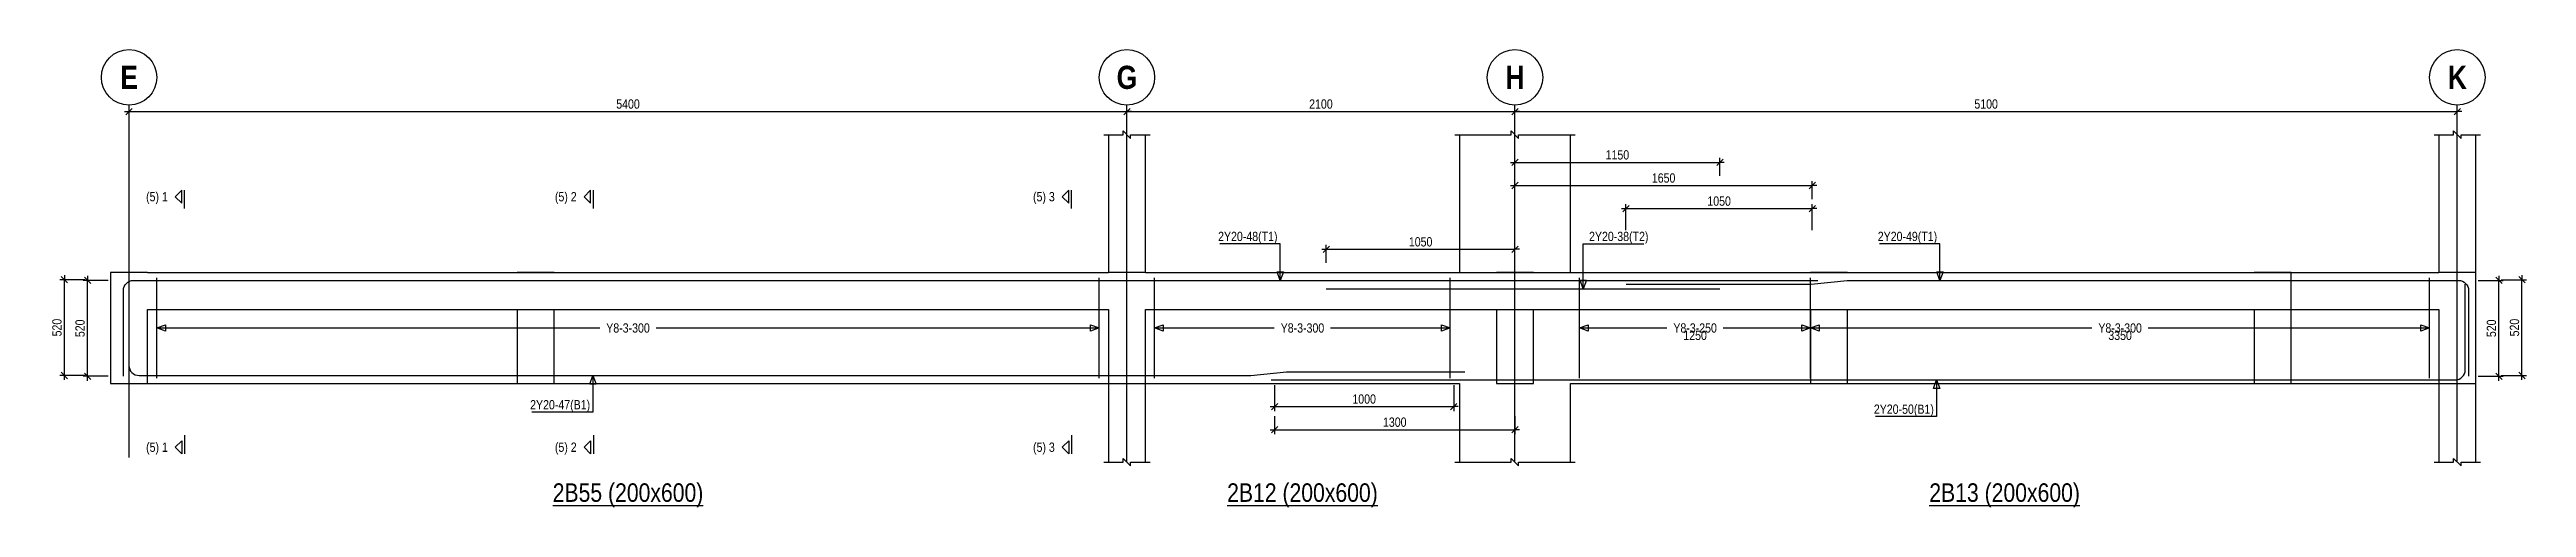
# Model space of a CAD drawing. Extents: x 0 to 206258, y -403073 to 0.
# Drawn here: x 28571 to 55380, y -252934 to -247984 of the extents above; entities that cross this region are included whole.
import ezdxf
from ezdxf.enums import TextEntityAlignment as Align
from ezdxf.lldxf.tags import DXFTag

# ---------------------------------------------------------------- set-up
doc = ezdxf.new("R2010")
doc.units = 0
doc.header["$LTSCALE"] = 1000
for name, color, linetype in [('Axis Circle(Dir 2)', 150, 'Continuous'), ('Axis Label(Dir 1)', 7, 'Continuous'), ('Axis Line(Dir 2)', 150, 'CENTER2'), ('Break Line', 5, 'Continuous'), ('Dimension Line', 5, 'Continuous'), ('Dimension Text', 5, 'Continuous'), ('Front Elevation Line', 40, 'Continuous'), ('Leader Line', 5, 'Continuous'), ('Link Line', 3, 'Continuous'), ('Rebar Label', 6, 'Continuous'), ('Rebar Line', 7, 'Continuous'), ('Section Label', 1, 'Continuous'), ('Section Line', 1, 'Continuous'), ('Top Rebar Label', 6, 'Continuous'), ('Top Rebar Line', 7, 'Continuous')]:
    doc.layers.add(name, color=color, linetype=linetype)
for name, color, linetype, true_color in [('Back Elevation Line', 191, 'HIDDEN2', 0xd4aaff), ('Beam Label(D)', 94, 'Continuous', 0x008100), ('Beam Line(D)', 112, 'Continuous', 0x00bd5e), ('Link Label', 94, 'Continuous', 0x008100)]:
    doc.layers.add(name, color=color, linetype=linetype, true_color=true_color)
doc.styles.add('Axis Label(Dir 1)', font='ARIALNB.TTF', dxfattribs={"height": 250})
doc.styles.add('Beam Label(D)', font='ARIALN.TTF', dxfattribs={"height": 200})
doc.styles.add('Dimension Text', font='ARIALN.TTF', dxfattribs={"height": 100})
doc.styles.add('Link Label', font='ARIALN.TTF', dxfattribs={"height": 100})
doc.styles.add('Rebar Label', font='ARIALN.TTF', dxfattribs={"height": 100})
doc.styles.add('Section Label', font='ARIALN.TTF', dxfattribs={"height": 100})
doc.styles.add('Top Rebar Label', font='ARIALN.TTF', dxfattribs={"height": 100})
tags = doc.linetypes.add('CENTER2', pattern=[1.125, 0.75, -0.125, 0.125, -0.125]).pattern_tags.tags
tags[10:11] = [DXFTag(74, 4), DXFTag(75, 0), DXFTag(340, '0'), DXFTag(46, 0.0), DXFTag(50, 0.0), DXFTag(44, 0.0), DXFTag(45, 0.0)]
tags[8:9] = [DXFTag(74, 4), DXFTag(75, 0), DXFTag(340, '0'), DXFTag(46, 0.0), DXFTag(50, 0.0), DXFTag(44, 0.0), DXFTag(45, 0.0)]
tags[6:7] = [DXFTag(74, 4), DXFTag(75, 0), DXFTag(340, '0'), DXFTag(46, 0.0), DXFTag(50, 0.0), DXFTag(44, 0.0), DXFTag(45, 0.0)]
tags[4:5] = [DXFTag(74, 4), DXFTag(75, 0), DXFTag(340, '0'), DXFTag(46, 0.0), DXFTag(50, 0.0), DXFTag(44, 0.0), DXFTag(45, 0.0)]
tags = doc.linetypes.add('HIDDEN2', pattern=[0.1875, 0.125, -0.0625]).pattern_tags.tags
tags[6:7] = [DXFTag(74, 4), DXFTag(75, 0), DXFTag(340, '0'), DXFTag(46, 0.0), DXFTag(50, 0.0), DXFTag(44, 0.0), DXFTag(45, 0.0)]
tags[4:5] = [DXFTag(74, 4), DXFTag(75, 0), DXFTag(340, '0'), DXFTag(46, 0.0), DXFTag(50, 0.0), DXFTag(44, 0.0), DXFTag(45, 0.0)]
doc.dimstyles.new('BEAM', dxfattribs={"dimtxt": 100, "dimasz": 30, "dimexe": 48.3, "dimexo": 103.5, "dimgap": 30, "dimtad": 1, "dimtoh": 1, "dimdec": 1, "dimlfac": 0.5, "dimdsep": 46, "dimtxsty": 'Dimension Text', "dimblk": 'PCDIM_TICK', "dimcen": 0.09, "dimclrd": 5, "dimclre": 5, "dimclrt": 5, "dimadec": 1, "dimazin": 0, "dimtp": 1, "dimtm": 1, "dimtfac": 1, "dimtdec": 4, "dimtofl": 0, "dimtmove": 0, "dimatfit": 3, "dimfxl": 1, "dimtolj": 1, "dimtzin": 0, "dimarcsym": 0})

msp = doc.modelspace()

# ---------------------------------------------------------------- texts
at = {"layer": 'Axis Label(Dir 1)', "transparency": 33554687, "style": 'Axis Label(Dir 1)'}
for s, p in [('E', (29432.064, -248284.284)), ('G', (40232.064, -248284.284)), ('H', (44432.064, -248284.284)), ('K', (54632.064, -248284.284))]:
    msp.add_text(s, height=250, dxfattribs=at).set_placement(p, align=Align.MIDDLE_CENTER)
at = {"layer": 'Beam Label(D)', "transparency": 33554687, "style": 'Beam Label(D)'}
for s, p in [('%%U2B55 (200x600)', (34832.064, -252674.284)), ('%%U2B12 (200x600)', (42132.064, -252674.284)), ('%%U2B13 (200x600)', (49732.064, -252674.284))]:
    msp.add_text(s, height=200, dxfattribs=at).set_placement(p, align=Align.TOP_CENTER)
at = {"layer": 'Dimension Text', "transparency": 33554687, "style": 'Dimension Text'}
for s, p in [('1250', (46382.064, -251024.284)), ('3350', (50982.064, -251024.284))]:
    msp.add_text(s, height=100, dxfattribs=at).set_placement(p, align=Align.TOP_CENTER)
at = {"layer": 'Link Label', "transparency": 33554687, "style": 'Link Label'}
for s, p in [('Y8-3-300', (34832.064, -250994.284)), ('Y8-3-300', (42132.064, -250994.284)), ('Y8-3-250', (46382.064, -250994.284)), ('Y8-3-300', (50982.064, -250994.284))]:
    msp.add_text(s, height=100, dxfattribs=at).set_placement(p, align=Align.MIDDLE_CENTER)
at = {"layer": 'Rebar Label', "transparency": 33554687, "style": 'Rebar Label'}
for s, p in [(' 2Y20-47(B1)', (34422.064, -251874.284)), (' 2Y20-50(B1)', (48966.157, -251922.353))]:
    msp.add_text(s, height=100, dxfattribs=at).set_placement(p, align=Align.RIGHT)
at = {"layer": 'Section Label', "transparency": 33554687, "style": 'Section Label'}
for s, p in [('(5) 1', (29851.353, -249574.994)), ('(5) 2', (34276.353, -249574.994)), ('(5) 3', (39451.353, -249574.994)), ('(5) 1', (29851.353, -252283.573)), ('(5) 2', (34276.353, -252283.573)), ('(5) 3', (39451.353, -252283.573))]:
    msp.add_text(s, height=100, dxfattribs=at).set_placement(p, align=Align.MIDDLE_RIGHT)
at = {"layer": 'Top Rebar Label', "transparency": 33554687, "style": 'Top Rebar Label'}
for s, p in [(' 2Y20-48(T1)', (41862.063, -250054.284)), (' 2Y20-49(T1)', (49002.064, -250054.284))]:
    msp.add_text(s, height=100, dxfattribs=at).set_placement(p, align=Align.RIGHT)
msp.add_text(' 2Y20-38(T2)', height=100, dxfattribs=at).set_placement((45202.064, -250054.284))

# ---------------------------------------------------------------- blocks, each defined once
blk = doc.blocks.new('PCDIM_TICK')
at = {"layer": 'Dimension Line', "color": 0, "transparency": 33554687}
for p, q in [((1.15, 1.15), (-1.15, -1.15)), ((1.61, 0), (0, 0))]:
    blk.add_line(p, q, dxfattribs=at)
blk = doc.blocks.new('*U3241')
at = {"layer": 'Dimension Line', "color": 5, "true_color": 0x0000ff, "transparency": 16777216}
for p, q in [((29207, -250480), (28934, -250480)), ((28982, -251516), (28982, -250480)), ((29207, -251516), (28934, -251516))]:
    blk.add_line(p, q, dxfattribs=at)
at = {"layer": 'Dimension Line', "color": 5, "true_color": 0x0000ff, "transparency": 16777216, "xscale": 30, "yscale": 30}
for p, rotation in [((28982, -250480), 89.99999999999447), ((28982, -251516), 269.9999999999834)]:
    blk.add_blockref('PCDIM_TICK', p, dxfattribs=dict(at, rotation=rotation))
at = {"layer": 'Dimension Line', "color": 5, "true_color": 0x0000ff, "transparency": 16777216, "insert": (28952, -250998), "char_height": 100, "width": 181.5, "attachment_point": 8, "rotation": 90, "style": 'Dimension Text'}
blk.add_mtext('520', dxfattribs=at)
blk = doc.blocks.new('*U3242')
at = {"layer": 'Dimension Line', "color": 5, "true_color": 0x0000ff, "transparency": 16777216}
for p, q in [((28957, -250472), (28684, -250472)), ((28732, -251508), (28732, -250472)), ((28957, -251508), (28684, -251508))]:
    blk.add_line(p, q, dxfattribs=at)
at = {"layer": 'Dimension Line', "color": 5, "true_color": 0x0000ff, "transparency": 16777216, "xscale": 30, "yscale": 30}
for p, rotation in [((28732, -250472), 89.99999999999447), ((28732, -251508), 269.9999999999834)]:
    blk.add_blockref('PCDIM_TICK', p, dxfattribs=dict(at, rotation=rotation))
at = {"layer": 'Dimension Line', "color": 5, "true_color": 0x0000ff, "transparency": 16777216, "insert": (28702, -250990), "char_height": 100, "width": 181.5, "attachment_point": 8, "rotation": 90, "style": 'Dimension Text'}
blk.add_mtext('520', dxfattribs=at)
blk = doc.blocks.new('*U3243')
at = {"layer": 'Dimension Line', "color": 5, "true_color": 0x0000ff, "transparency": 16777216}
for p, q in [((29432, -248801), (29432, -248606)), ((29432, -248654), (40232, -248654)), ((40232, -248801), (40232, -248606))]:
    blk.add_line(p, q, dxfattribs=at)
at = {"layer": 'Dimension Line', "color": 5, "true_color": 0x0000ff, "transparency": 16777216, "xscale": 30, "yscale": 30, "rotation": 180.0000000000004}
blk.add_blockref('PCDIM_TICK', (29432, -248654), dxfattribs=at)
at = {"layer": 'Dimension Line', "color": 5, "true_color": 0x0000ff, "transparency": 16777216, "xscale": 30, "yscale": 30}
blk.add_blockref('PCDIM_TICK', (40232, -248654), dxfattribs=at)
at = {"layer": 'Dimension Line', "color": 5, "true_color": 0x0000ff, "transparency": 16777216, "insert": (34832, -248624), "char_height": 100, "width": 245.98, "attachment_point": 8, "style": 'Dimension Text'}
blk.add_mtext('5400', dxfattribs=at)
blk = doc.blocks.new('*U3256')
at = {"layer": 'Dimension Line', "color": 5, "true_color": 0x0000ff, "transparency": 16777216}
for p, q in [((41830, -251612), (41830, -251893)), ((43770, -251612), (43770, -251893)), ((41830, -251844), (43770, -251844))]:
    blk.add_line(p, q, dxfattribs=at)
at = {"layer": 'Dimension Line', "color": 5, "true_color": 0x0000ff, "transparency": 16777216, "xscale": 30, "yscale": 30, "rotation": 180.0000000000004}
blk.add_blockref('PCDIM_TICK', (41830, -251844), dxfattribs=at)
at = {"layer": 'Dimension Line', "color": 5, "true_color": 0x0000ff, "transparency": 16777216, "xscale": 30, "yscale": 30}
blk.add_blockref('PCDIM_TICK', (43770, -251844), dxfattribs=at)
at = {"layer": 'Dimension Line', "color": 5, "true_color": 0x0000ff, "transparency": 16777216, "insert": (42800, -251814), "char_height": 100, "width": 238.4, "attachment_point": 8, "style": 'Dimension Text'}
blk.add_mtext('1000', dxfattribs=at)
blk = doc.blocks.new('*U3257')
at = {"layer": 'Dimension Line', "color": 5, "true_color": 0x0000ff, "transparency": 16777216}
for p, q in [((42390, -250291), (42390, -250096)), ((44432, -250291), (44432, -250096)), ((42390, -250144), (44432, -250144))]:
    blk.add_line(p, q, dxfattribs=at)
at = {"layer": 'Dimension Line', "color": 5, "true_color": 0x0000ff, "transparency": 16777216, "xscale": 30, "yscale": 30, "rotation": 180.0000000000004}
blk.add_blockref('PCDIM_TICK', (42390, -250144), dxfattribs=at)
at = {"layer": 'Dimension Line', "color": 5, "true_color": 0x0000ff, "transparency": 16777216, "xscale": 30, "yscale": 30}
blk.add_blockref('PCDIM_TICK', (44432, -250144), dxfattribs=at)
at = {"layer": 'Dimension Line', "color": 5, "true_color": 0x0000ff, "transparency": 16777216, "insert": (43411, -250114), "char_height": 100, "width": 238.4, "attachment_point": 8, "style": 'Dimension Text'}
blk.add_mtext('1050', dxfattribs=at)
blk = doc.blocks.new('*U3258')
at = {"layer": 'Dimension Line', "color": 5, "true_color": 0x0000ff, "transparency": 16777216}
for p, q in [((41830, -251948), (41830, -252143)), ((44432, -251948), (44432, -252143)), ((41830, -252094), (44432, -252094))]:
    blk.add_line(p, q, dxfattribs=at)
at = {"layer": 'Dimension Line', "color": 5, "true_color": 0x0000ff, "transparency": 16777216, "xscale": 30, "yscale": 30, "rotation": 180.0000000000004}
blk.add_blockref('PCDIM_TICK', (41830, -252094), dxfattribs=at)
at = {"layer": 'Dimension Line', "color": 5, "true_color": 0x0000ff, "transparency": 16777216, "xscale": 30, "yscale": 30}
blk.add_blockref('PCDIM_TICK', (44432, -252094), dxfattribs=at)
at = {"layer": 'Dimension Line', "color": 5, "true_color": 0x0000ff, "transparency": 16777216, "insert": (43131, -252064), "char_height": 100, "width": 238.4, "attachment_point": 8, "style": 'Dimension Text'}
blk.add_mtext('1300', dxfattribs=at)
blk = doc.blocks.new('*U3259')
at = {"layer": 'Dimension Line', "color": 5, "true_color": 0x0000ff, "transparency": 16777216}
for p, q in [((40232, -248801), (40232, -248606)), ((40232, -248654), (44432, -248654)), ((44432, -248801), (44432, -248606))]:
    blk.add_line(p, q, dxfattribs=at)
at = {"layer": 'Dimension Line', "color": 5, "true_color": 0x0000ff, "transparency": 16777216, "xscale": 30, "yscale": 30, "rotation": 180.0000000000004}
blk.add_blockref('PCDIM_TICK', (40232, -248654), dxfattribs=at)
at = {"layer": 'Dimension Line', "color": 5, "true_color": 0x0000ff, "transparency": 16777216, "xscale": 30, "yscale": 30}
blk.add_blockref('PCDIM_TICK', (44432, -248654), dxfattribs=at)
at = {"layer": 'Dimension Line', "color": 5, "true_color": 0x0000ff, "transparency": 16777216, "insert": (42332, -248624), "char_height": 100, "width": 247.25, "attachment_point": 8, "style": 'Dimension Text'}
blk.add_mtext('2100', dxfattribs=at)
blk = doc.blocks.new('*U3260')
at = {"layer": 'Dimension Line', "color": 5, "true_color": 0x0000ff, "transparency": 16777216}
for p, q in [((45634, -249937), (45634, -249656)), ((45634, -249704), (47650, -249704)), ((47650, -249937), (47650, -249656))]:
    blk.add_line(p, q, dxfattribs=at)
at = {"layer": 'Dimension Line', "color": 5, "true_color": 0x0000ff, "transparency": 16777216, "xscale": 30, "yscale": 30, "rotation": 180.0000000000004}
blk.add_blockref('PCDIM_TICK', (45634, -249704), dxfattribs=at)
at = {"layer": 'Dimension Line', "color": 5, "true_color": 0x0000ff, "transparency": 16777216, "xscale": 30, "yscale": 30}
blk.add_blockref('PCDIM_TICK', (47650, -249704), dxfattribs=at)
at = {"layer": 'Dimension Line', "color": 5, "true_color": 0x0000ff, "transparency": 16777216, "insert": (46642, -249674), "char_height": 100, "width": 238.4, "attachment_point": 8, "style": 'Dimension Text'}
blk.add_mtext('1050', dxfattribs=at)
blk = doc.blocks.new('*U3261')
at = {"layer": 'Dimension Line', "color": 5, "true_color": 0x0000ff, "transparency": 16777216}
for p, q in [((44432, -249601), (44432, -249406)), ((44432, -249454), (47650, -249454)), ((47650, -249601), (47650, -249406))]:
    blk.add_line(p, q, dxfattribs=at)
at = {"layer": 'Dimension Line', "color": 5, "true_color": 0x0000ff, "transparency": 16777216, "xscale": 30, "yscale": 30, "rotation": 180.0000000000004}
blk.add_blockref('PCDIM_TICK', (44432, -249454), dxfattribs=at)
at = {"layer": 'Dimension Line', "color": 5, "true_color": 0x0000ff, "transparency": 16777216, "xscale": 30, "yscale": 30}
blk.add_blockref('PCDIM_TICK', (47650, -249454), dxfattribs=at)
at = {"layer": 'Dimension Line', "color": 5, "true_color": 0x0000ff, "transparency": 16777216, "insert": (46041, -249424), "char_height": 100, "width": 238.4, "attachment_point": 8, "style": 'Dimension Text'}
blk.add_mtext('1650', dxfattribs=at)
blk = doc.blocks.new('*U3262')
at = {"layer": 'Dimension Line', "color": 5, "true_color": 0x0000ff, "transparency": 16777216}
for p, q in [((44432, -249351), (44432, -249156)), ((44432, -249204), (46650, -249204)), ((46650, -249351), (46650, -249156))]:
    blk.add_line(p, q, dxfattribs=at)
at = {"layer": 'Dimension Line', "color": 5, "true_color": 0x0000ff, "transparency": 16777216, "xscale": 30, "yscale": 30, "rotation": 180.0000000000004}
blk.add_blockref('PCDIM_TICK', (44432, -249204), dxfattribs=at)
at = {"layer": 'Dimension Line', "color": 5, "true_color": 0x0000ff, "transparency": 16777216, "xscale": 30, "yscale": 30}
blk.add_blockref('PCDIM_TICK', (46650, -249204), dxfattribs=at)
at = {"layer": 'Dimension Line', "color": 5, "true_color": 0x0000ff, "transparency": 16777216, "insert": (45541, -249174), "char_height": 100, "width": 238.4, "attachment_point": 8, "style": 'Dimension Text'}
blk.add_mtext('1150', dxfattribs=at)
blk = doc.blocks.new('*U3263')
at = {"layer": 'Dimension Line', "color": 5, "true_color": 0x0000ff, "transparency": 16777216}
for p, q in [((54858, -250480), (55130, -250480)), ((55082, -251516), (55082, -250480)), ((54858, -251516), (55130, -251516))]:
    blk.add_line(p, q, dxfattribs=at)
at = {"layer": 'Dimension Line', "color": 5, "true_color": 0x0000ff, "transparency": 16777216, "xscale": 30, "yscale": 30}
for p, rotation in [((55082, -250480), 89.99999999999447), ((55082, -251516), 269.9999999999834)]:
    blk.add_blockref('PCDIM_TICK', p, dxfattribs=dict(at, rotation=rotation))
at = {"layer": 'Dimension Line', "color": 5, "true_color": 0x0000ff, "transparency": 16777216, "insert": (55052, -250998), "char_height": 100, "width": 181.5, "attachment_point": 8, "rotation": 90, "style": 'Dimension Text'}
blk.add_mtext('520', dxfattribs=at)
blk = doc.blocks.new('*U3264')
at = {"layer": 'Dimension Line', "color": 5, "true_color": 0x0000ff, "transparency": 16777216}
for p, q in [((55108, -250472), (55380, -250472)), ((55332, -251508), (55332, -250472)), ((55108, -251508), (55380, -251508))]:
    blk.add_line(p, q, dxfattribs=at)
at = {"layer": 'Dimension Line', "color": 5, "true_color": 0x0000ff, "transparency": 16777216, "xscale": 30, "yscale": 30}
for p, rotation in [((55332, -250472), 89.99999999999447), ((55332, -251508), 269.9999999999834)]:
    blk.add_blockref('PCDIM_TICK', p, dxfattribs=dict(at, rotation=rotation))
at = {"layer": 'Dimension Line', "color": 5, "true_color": 0x0000ff, "transparency": 16777216, "insert": (55302, -250990), "char_height": 100, "width": 181.5, "attachment_point": 8, "rotation": 90, "style": 'Dimension Text'}
blk.add_mtext('520', dxfattribs=at)
blk = doc.blocks.new('*U3265')
at = {"layer": 'Dimension Line', "color": 5, "true_color": 0x0000ff, "transparency": 16777216}
for p, q in [((44432, -248801), (44432, -248606)), ((44432, -248654), (54632, -248654)), ((54632, -248801), (54632, -248606))]:
    blk.add_line(p, q, dxfattribs=at)
at = {"layer": 'Dimension Line', "color": 5, "true_color": 0x0000ff, "transparency": 16777216, "xscale": 30, "yscale": 30, "rotation": 180.0000000000004}
blk.add_blockref('PCDIM_TICK', (44432, -248654), dxfattribs=at)
at = {"layer": 'Dimension Line', "color": 5, "true_color": 0x0000ff, "transparency": 16777216, "xscale": 30, "yscale": 30}
blk.add_blockref('PCDIM_TICK', (54632, -248654), dxfattribs=at)
at = {"layer": 'Dimension Line', "color": 5, "true_color": 0x0000ff, "transparency": 16777216, "insert": (49532, -248624), "char_height": 100, "width": 245.98, "attachment_point": 8, "style": 'Dimension Text'}
blk.add_mtext('5100', dxfattribs=at)

# ---------------------------------------------------------------- dimensions: what is measured, and where the dimension line sits
at = {"layer": 'Dimension Line', "transparency": 33554687}
for base, p1, p2, text, picture, middle in [((34832.064, -248654.284), (29432.064, -248904.284), (40232.064, -248904.284), '5400', '*U3243', (34832.064, -248654.284)), ((42332.064, -248654.284), (40232.064, -248904.284), (44432.064, -248904.284), '2100', '*U3259', (42332.064, -248654.284)), ((49532.064, -248654.284), (44432.064, -248904.284), (54632.064, -248904.284), '5100', '*U3265', (49532.064, -248654.284)), ((45541.064, -249204.284), (44432.064, -249454.284), (46650.064, -249454.284), '1150', '*U3262', (45541.064, -249204.284)), ((46041.064, -249454.284), (44432.064, -249704.284), (47650.064, -249704.284), '1650', '*U3261', (46041.064, -249454.284)), ((46642.064, -249704.284), (45634.064, -250040.284), (47650.064, -250040.284), '1050', '*U3260', (46642.064, -249704.284)), ((43411.064, -250144.284), (42390.064, -250394.284), (44432.064, -250394.284), '1050', '*U3257', (43411.064, -250144.284)), ((42800.064, -251844.284), (41830.064, -251508.284), (43770.064, -251508.284), '1000', '*U3256', (42800.064, -251844.284)), ((43131.064, -252094.284), (41830.064, -251844.284), (44432.064, -251844.284), '1300', '*U3258', (43131.064, -252094.284))]:
    dim = msp.add_linear_dim(base=base, p1=p1, p2=p2, text=text, dimstyle='BEAM', override={"dimscale": 1, "dimtxt": 100, "dimasz": 30, "dimexe": 48.3, "dimexo": 103.5, "dimgap": 30, "dimtad": 1, "dimtih": 0, "dimdec": 1, "dimlfac": 0.5, "dimzin": 8, "dimlunit": 2, "dimpost": '', "dimtxsty": 'Dimension Text', "dimblk": 'PCDIM_TICK', "dimse1": 0, "dimse2": 0, "dimsd2": 0, "dimclrd": 5, "dimclre": 5, "dimclrt": 5, "dimaunit": 0, "dimadec": 1, "dimazin": 0, "dimtol": 0, "dimtp": 1, "dimtm": 1, "dimtmove": 0}, dxfattribs=at)
    dim.commit()
    dim.dimension.update_dxf_attribs({"geometry": picture, "text_midpoint": middle})
for base, p1, p2, angle, picture, middle in [((28732.064, -250990.284), (29060.064, -251508.284), (29060.064, -250472.284), 90, '*U3242', (28732.064, -250990.284)), ((28982.064, -250998.284), (29310.064, -251516.284), (29310.064, -250480.284), 90, '*U3241', (28982.064, -250998.284)), ((55082.064, -250998.284), (54754.064, -251516.284), (54754.064, -250480.284), 90, '*U3263', (55082.064, -250998.284)), ((55332.064, -250990.283), (55004.064, -251508.283), (55004.063, -250472.283), 90.0000489, '*U3264', (55332.064, -250990.283))]:
    dim = msp.add_linear_dim(base=base, p1=p1, p2=p2, angle=angle, text='520', dimstyle='BEAM', override={"dimscale": 1, "dimtxt": 100, "dimasz": 30, "dimexe": 48.3, "dimexo": 103.5, "dimgap": 30, "dimtad": 1, "dimtih": 0, "dimdec": 1, "dimlfac": 0.5, "dimzin": 8, "dimlunit": 2, "dimpost": '', "dimtxsty": 'Dimension Text', "dimblk": 'PCDIM_TICK', "dimse1": 0, "dimse2": 0, "dimsd2": 0, "dimclrd": 5, "dimclre": 5, "dimclrt": 5, "dimaunit": 0, "dimadec": 1, "dimazin": 0, "dimtol": 0, "dimtp": 1, "dimtm": 1, "dimtmove": 0}, dxfattribs=at)
    dim.commit()
    dim.dimension.update_dxf_attribs({"geometry": picture, "text_midpoint": middle})

# ---------------------------------------------------------------- linework, layer by layer
at = {"layer": 'Axis Circle(Dir 2)', "transparency": 33554687}
for centre in [(29432.064, -248284.284), (40232.064, -248284.284), (44432.064, -248284.284), (54632.064, -248284.284)]:
    msp.add_circle(centre, 300, dxfattribs=at)
at = {"layer": 'Axis Line(Dir 2)', "transparency": 33554687}
for points in [[(29432.064, -252394.284), (29432.064, -248584.284)], [(40232.064, -252444.284), (40232.064, -248584.284)], [(44432.064, -252444.284), (44432.064, -248584.284)], [(54632.064, -252444.284), (54632.064, -248584.284)]]:
    msp.add_lwpolyline(points, dxfattribs=at)
at = {"layer": 'Back Elevation Line', "transparency": 33554687}
for points in [[(29632.064, -250394.284), (29232.064, -250394.284)], [(29232.064, -250394.284), (29232.064, -251594.284)], [(29632.064, -250394.284), (33632.064, -250394.284)], [(34032.064, -250394.284), (33632.064, -250394.284)], [(34032.064, -250394.284), (40032.064, -250394.284)], [(40432.064, -250394.284), (40032.064, -250394.284)], [(40432.064, -250394.284), (44232.064, -250394.284)], [(44632.064, -250394.284), (44232.064, -250394.284)], [(44632.064, -250394.284), (47632.064, -250394.284)], [(48032.064, -250394.284), (47632.064, -250394.284)], [(48032.064, -250394.284), (52432.064, -250394.284)], [(52832.064, -250394.284), (52432.064, -250394.284)], [(52832.064, -251594.284), (52832.064, -250394.284)], [(29632.064, -251594.284), (29632.064, -250794.284)], [(29632.064, -250794.284), (33632.064, -250794.284)], [(33632.064, -250794.284), (33632.064, -251594.284)], [(34032.064, -251594.284), (34032.064, -250794.284)], [(34032.064, -250794.284), (40032.064, -250794.284)], [(40032.064, -250794.284), (40032.064, -251594.284)], [(40432.064, -251594.284), (40432.064, -250794.284)], [(40432.064, -250794.284), (44232.064, -250794.284)], [(44232.064, -250794.284), (44232.064, -251594.284)], [(44632.064, -251594.284), (44632.064, -250794.284)], [(44632.064, -250794.284), (47632.064, -250794.284)], [(47632.064, -250794.284), (47632.064, -251594.284)], [(48032.064, -251594.284), (48032.064, -250794.284)], [(48032.064, -250794.284), (52432.064, -250794.284)], [(52432.064, -250794.284), (52432.064, -251594.284)], [(29232.064, -251594.284), (29632.064, -251594.284)], [(33632.064, -251594.284), (34032.064, -251594.284)], [(40032.064, -251594.284), (40432.064, -251594.284)], [(44232.064, -251594.284), (44632.064, -251594.284)], [(47632.064, -251594.284), (48032.064, -251594.284)], [(52432.064, -251594.284), (52832.064, -251594.284)]]:
    msp.add_lwpolyline(points, dxfattribs=at)
at = {"layer": 'Beam Line(D)', "transparency": 33554687}
for points in [[(40032.064, -248904.284), (40032.064, -250394.284)], [(40432.064, -250394.284), (40432.064, -248904.284)], [(43832.063, -248904.284), (43832.064, -250394.284)], [(45032.064, -250394.284), (45032.064, -248904.284)], [(54432.064, -248904.284), (54432.064, -250394.284)], [(54832.064, -250394.284), (54832.063, -248904.284)], [(29232.064, -250394.284), (29232.064, -251594.284)], [(29632.064, -250394.284), (29232.064, -250394.284)], [(29632.064, -250394.284), (40032.064, -250394.284)], [(40432.064, -250394.284), (43832.064, -250394.284)], [(45032.064, -250394.284), (54432.064, -250394.284)], [(54832.063, -252444.284), (54832.064, -250394.284)], [(29232.064, -251594.284), (29632.064, -251594.284)], [(29632.064, -251594.284), (40032.064, -251594.284)], [(40032.064, -251594.284), (40032.064, -252444.284)], [(40432.064, -252444.284), (40432.064, -251594.284)], [(40432.064, -251594.284), (43832.063, -251594.284)], [(43832.063, -251594.284), (43832.063, -252444.284)], [(45032.064, -252444.284), (45032.064, -251594.284)], [(45032.064, -251594.284), (54432.064, -251594.284)], [(54432.064, -251594.284), (54432.064, -252444.284)]]:
    msp.add_lwpolyline(points, dxfattribs=at)
at = {"layer": 'Break Line', "transparency": 33554687}
for points in [[(39982.064, -248904.284), (40192.064, -248904.284), (40192.064, -248864.284), (40272.064, -248944.284), (40272.064, -248904.284), (40482.064, -248904.284)], [(43782.063, -248904.284), (44392.064, -248904.284), (44392.064, -248864.284), (44472.064, -248944.284), (44472.064, -248904.284), (45082.064, -248904.284)], [(54382.064, -248904.284), (54592.064, -248904.284), (54592.064, -248864.284), (54672.064, -248944.284), (54672.064, -248904.284), (54882.063, -248904.284)], [(39982.064, -252444.284), (40192.064, -252444.284), (40192.064, -252404.284), (40272.064, -252484.284), (40272.064, -252444.284), (40482.064, -252444.284)], [(43782.063, -252444.284), (44392.064, -252444.284), (44392.064, -252404.284), (44472.064, -252484.284), (44472.064, -252444.284), (45082.064, -252444.284)], [(54382.064, -252444.284), (54592.064, -252444.284), (54592.064, -252404.284), (54672.064, -252484.284), (54672.064, -252444.284), (54882.063, -252444.284)]]:
    msp.add_lwpolyline(points, dxfattribs=at)
at = {"layer": 'Front Elevation Line', "transparency": 33554687}
for points in [[(29632.064, -250394.284), (29232.064, -250394.284)], [(29232.064, -250394.284), (29232.064, -251594.284)], [(29632.064, -250394.284), (40032.064, -250394.284)], [(40432.064, -250394.284), (40032.064, -250394.284)], [(40432.064, -250394.284), (54432.064, -250394.284)], [(54832.064, -250394.284), (54432.064, -250394.284)], [(54832.064, -251594.284), (54832.064, -250394.284)], [(29632.064, -251594.284), (29632.064, -250794.284)], [(29632.064, -250794.284), (40032.064, -250794.284)], [(40032.064, -250794.284), (40032.064, -251594.284)], [(40432.064, -251594.284), (40432.064, -250794.284)], [(40432.064, -250794.284), (54432.064, -250794.284)], [(54432.064, -250794.284), (54432.064, -251594.284)], [(29232.064, -251594.284), (29632.064, -251594.284)], [(40032.064, -251594.284), (40432.064, -251594.284)], [(54432.064, -251594.284), (54832.064, -251594.284)]]:
    msp.add_lwpolyline(points, dxfattribs=at)
at = {"layer": 'Leader Line', "transparency": 33554687}
for points in [[(41892.063, -250480.284), (41892.063, -250084.284), (41237.072, -250084.284)], [(45172.064, -250570.284), (45172.064, -250084.284), (45827.055, -250084.284)], [(49032.064, -250480.284), (49032.064, -250084.284), (48377.073, -250084.284)], [(41857.861, -250386.314), (41926.265, -250386.314), (41892.063, -250480.284), (41857.861, -250386.314)], [(48997.862, -250386.314), (49066.266, -250386.314), (49032.064, -250480.284), (48997.862, -250386.314)], [(45137.862, -250476.314), (45206.266, -250476.314), (45172.064, -250570.284), (45137.862, -250476.314)], [(29732.064, -250994.284), (29826.033, -250960.082), (29826.033, -251028.486), (29732.064, -250994.284), (34527.42, -250994.284)], [(35136.708, -250994.284), (39932.064, -250994.284), (39838.094, -251028.486), (39838.094, -250960.082), (39932.064, -250994.284)], [(40532.064, -250994.284), (40626.033, -250960.082), (40626.033, -251028.486), (40532.064, -250994.284), (41827.42, -250994.284)], [(42436.708, -250994.284), (43732.063, -250994.284), (43638.094, -251028.486), (43638.094, -250960.082), (43732.063, -250994.284)], [(45132.064, -250994.284), (45226.034, -250960.082), (45226.034, -251028.486), (45132.064, -250994.284), (46077.42, -250994.284)], [(46686.709, -250994.284), (47632.064, -250994.284), (47538.095, -251028.486), (47538.095, -250960.082), (47632.064, -250994.284)], [(47632.064, -250994.284), (47726.034, -250960.082), (47726.034, -251028.486), (47632.064, -250994.284), (50677.42, -250994.284)], [(51286.708, -250994.284), (54332.063, -250994.284), (54238.094, -251028.486), (54238.094, -250960.082), (54332.063, -250994.284)], [(34452.064, -251508.284), (34452.064, -251904.284), (33789.39, -251904.284)], [(34486.266, -251602.253), (34417.862, -251602.253), (34452.064, -251508.284), (34486.266, -251602.253)], [(48996.156, -251556.353), (48996.157, -251952.353), (48333.483, -251952.353)], [(49030.358, -251650.322), (48961.954, -251650.322), (48996.156, -251556.353), (49030.358, -251650.322)]]:
    msp.add_lwpolyline(points, dxfattribs=at)
at = {"layer": 'Link Line', "transparency": 33554687}
for p, q in [((29732.064, -251536.284), (29732.064, -250452.284)), ((39932.064, -251536.284), (39932.064, -250452.284)), ((40532.064, -251536.284), (40532.064, -250452.284)), ((43732.063, -251536.284), (43732.063, -250452.284)), ((45132.064, -251536.284), (45132.064, -250452.284)), ((47632.064, -251536.284), (47632.064, -250452.284)), ((54332.063, -251536.284), (54332.063, -250452.284))]:
    msp.add_line(p, q, dxfattribs=at)
at = {"layer": 'Rebar Line', "transparency": 33554687}
for points in [[(29430.064, -250472.284), (29430.064, -251398.328, 0.414213562), (29540.019, -251508.284), (41560.58, -251508.284, 0.024922321), (41571.521, -251507.738), (41960.608, -251468.829, -0.024922321), (41971.549, -251468.284), (43890.064, -251468.284)], [(41794.157, -251556.353), (54608.201, -251556.353, 0.414213813), (54718.157, -251446.397), (54718.156, -250520.353)]]:
    msp.add_lwpolyline(points, format="xyb", dxfattribs=at)
at = {"layer": 'Section Line', "transparency": 33554687}
for points in [[(30002.064, -249504.284), (29931.353, -249574.994), (30002.064, -249645.705), (30002.064, -249504.284)], [(30032.064, -249704.284), (30032.064, -249504.284)], [(34427.064, -249504.284), (34356.353, -249574.994), (34427.064, -249645.705), (34427.064, -249504.284)], [(34457.064, -249704.284), (34457.064, -249504.284)], [(39602.064, -249504.284), (39531.353, -249574.994), (39602.064, -249645.705), (39602.064, -249504.284)], [(39632.064, -249704.284), (39632.064, -249504.284)], [(30002.064, -252354.284), (30002.064, -252354.284), (29931.353, -252283.573), (30002.064, -252212.862), (30002.064, -252354.284)], [(30032.064, -252154.284), (30032.064, -252354.284)], [(34427.064, -252354.284), (34427.064, -252354.284), (34356.353, -252283.573), (34427.064, -252212.862), (34427.064, -252354.284)], [(34457.064, -252154.284), (34457.064, -252354.284)], [(39602.064, -252354.284), (39602.064, -252354.284), (39531.353, -252283.573), (39602.064, -252212.862), (39602.064, -252354.284)], [(39632.064, -252154.284), (39632.064, -252354.284)]]:
    msp.add_lwpolyline(points, dxfattribs=at)
at = {"layer": 'Top Rebar Line', "transparency": 33554687}
for points in [[(29370.064, -251516.284), (29370.064, -250590.239, -0.414213562), (29480.019, -250480.284), (47710.064, -250480.284)], [(45634.064, -250520.284), (47628.58, -250520.284, 0.024922321), (47639.521, -250519.738), (48028.607, -250480.829, -0.024922321), (48039.548, -250480.284), (54644.108, -250480.284, -0.414213562), (54754.064, -250590.239), (54754.064, -251516.284)]]:
    msp.add_lwpolyline(points, format="xyb", dxfattribs=at)
msp.add_lwpolyline([(42390.064, -250570.284), (46650.064, -250570.284)], dxfattribs=at)

msp.set_redraw_order([(e.dxf.handle, doc.entitydb.next_handle()) for e in msp.query("TEXT MTEXT ATTDEF DIMENSION ARC_DIMENSION")])  # texts and dimensions are drawn at this point

doc.saveas('drawing.dxf')
